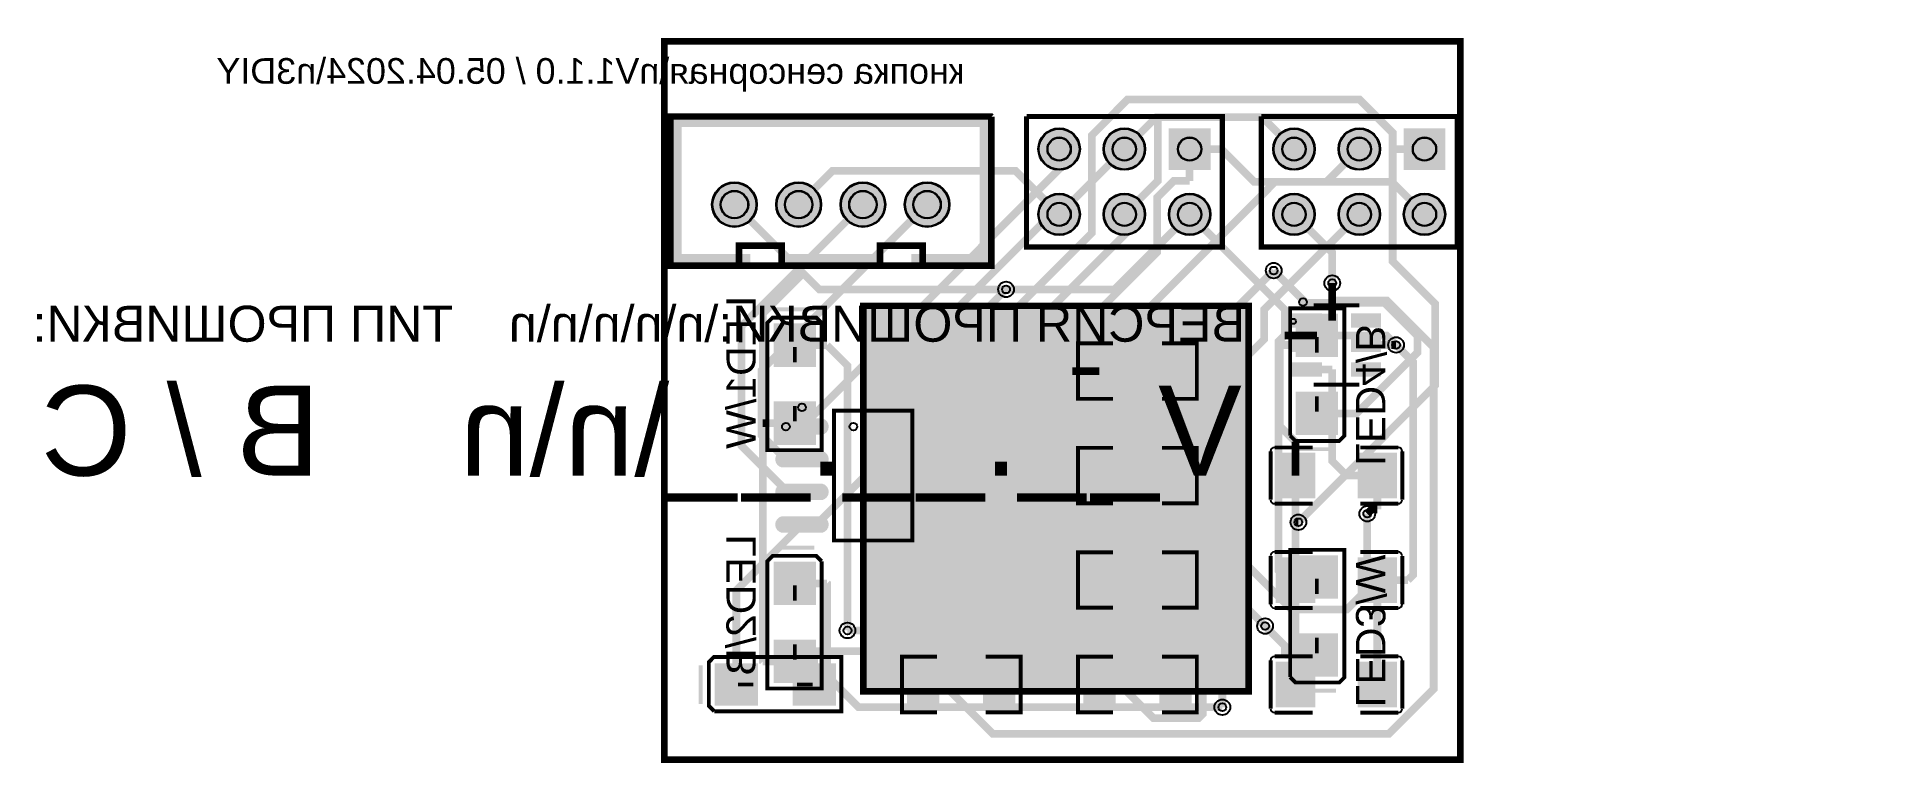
# Model space of a CAD drawing. Header units: millimetres. Extents: x -24.4 to 47.8, y -0.1 to 28.1.
import ezdxf

# ---------------------------------------------------------------- set-up
doc = ezdxf.new("R2010")
doc.units = ezdxf.units.MM
for name, color, linetype, true_color in [('BoardOutLine', 7, 'Continuous', 0xff00ff), ('BottomLayer', 7, 'Continuous', 0x0000ff), ('BottomPasteMaskLayer', 7, 'Continuous', 0x800000), ('BottomSilkLayer', 7, 'Continuous', 0x66cc33), ('BottomSolderMaskLayer', 7, 'Continuous', 0xaa00ff), ('Document', 7, 'Continuous', 0xffffff), ('Hole', 7, 'Continuous', 0x222222), ('Multi-Layer', 7, 'Continuous', 0xc0c0c0), ('TopLayer', 7, 'Continuous', 0xff0000), ('TopPasteMaskLayer', 7, 'Continuous', 0x808080), ('TopSilkLayer', 7, 'Continuous', 0xffcc00), ('TopSolderMaskLayer', 7, 'Continuous', 0x800080)]:
    doc.layers.add(name, color=color, linetype=linetype, true_color=true_color)
doc.styles.get("Standard").update_dxf_attribs({"font": 'arial.ttf'})

msp = doc.modelspace()

# ---------------------------------------------------------------- texts
at = {"layer": 'BottomSilkLayer', "text_generation_flag": 2}
for s, height, p in [('кнопка сенсорная\\nV1.1.0 / 05.04.2024\\n3DIY', 1, (11.684023368046837, 26.289052578105156)), ('ВЕРСИЯ ПРОШИВКИ:\\n\\n\\n\\n\\n    ТИП ПРОШИВКИ:', 1.4000000000000001, (22.60604521209052, 16.256032512064962)), ('V__.__.__\\n\\n    В / С', 3.5000000000000004, (22.479044958089844, 11.049022098044134))]:
    msp.add_text(s, height=height, dxfattribs=at).set_placement(p)
for s, rotation, p in [('LED1/W', 90, (3.5560071120141856, 18.03403606807217)), ('LED4/B', 270, (26.924053848107633, 11.43002286004571)), ('LED2/B', 90, (3.5560071120141856, 8.763017526035014)), ('LED3/W', 270, (26.924053848107633, 2.032004064008106))]:
    msp.add_text(s, height=1.143002286004572, rotation=rotation, dxfattribs=at).set_placement(p)

# ---------------------------------------------------------------- hatches: boundary and pattern name
at = {"layer": 'BottomLayer'}
for points in [[(7.747015494031075, 17.653035306070592), (22.747015494031075, 17.653035306070592), (22.747015494031075, 2.653035306070592), (7.747015494031075, 2.653035306070592), (7.747015494031075, 17.653035306070592)], [(4.280010160020311, 16.939928879857803), (4.280010160020311, 15.304927609855213), (5.880010160020447, 15.304927609855213), (5.880010160020447, 16.939928879857803)], [(26.200050800101508, 15.68592837185679), (26.200050800101508, 17.320929641859266), (24.6000508001016, 17.320929641859266), (24.6000508001016, 15.68592837185679)], [(4.280010160020311, 13.90513081026154), (4.280010160020311, 12.270129540259063), (5.880010160020447, 12.270129540259063), (5.880010160020447, 13.90513081026154)], [(26.200050800101508, 12.651130302260526), (26.200050800101508, 14.286131572263116), (24.6000508001016, 14.286131572263116), (24.6000508001016, 12.651130302260526)], [(4.280010160020311, 7.668910337820648), (4.280010160020311, 6.033909067818172), (5.880010160020447, 6.033909067818172), (5.880010160020447, 7.668910337820648)], [(26.200050800101508, 6.287909575819185), (26.200050800101508, 7.9229108458216615), (24.6000508001016, 7.9229108458216615), (24.6000508001016, 6.287909575819185)], [(4.280010160020311, 4.634112268224499), (4.280010160020311, 2.9991109982219086), (5.880010160020447, 2.9991109982219086), (5.880010160020447, 4.634112268224499)], [(26.200050800101508, 3.253111506222922), (26.200050800101508, 4.888112776225512), (24.6000508001016, 4.888112776225512), (24.6000508001016, 3.253111506222922)]]:
    msp.add_hatch(color=256, dxfattribs=at).paths.add_polyline_path(points)
at = {"layer": 'BottomPasteMaskLayer'}
for points in [[(5.780010160020311, 15.305029210058478), (5.409499618999234, 15.305029210058478), (5.309499618999325, 15.405029210058501), (5.309499618999325, 15.760934721869376), (5.209499618999189, 15.860934721869398), (4.950520701041569, 15.860934721869398), (4.850520701041432, 15.760934721869376), (4.850520701041432, 15.405029210058501), (4.750520701041523, 15.305029210058478), (4.38001016002022, 15.305029210058478), (4.280010160020311, 15.405029210058501), (4.280010160020311, 16.840030480060932), (4.38001016002022, 16.940030480060955), (5.780010160020311, 16.940030480060955), (5.880010160020447, 16.840030480060932), (5.880010160020447, 15.405029210058501)], [(26.100076200152444, 15.686004572009097), (25.729540259080522, 15.686004572009097), (25.629540259080613, 15.78600457200912), (25.629540259080613, 16.141910083820108), (25.529540259080477, 16.24191008382013), (25.2705867411737, 16.24191008382013), (25.170586741173565, 16.141910083820108), (25.170586741173565, 15.78600457200912), (25.07056134112281, 15.686004572009097), (24.700050800101508, 15.686004572009097), (24.6000508001016, 15.78600457200912), (24.6000508001016, 17.221005842011664), (24.700050800101508, 17.321031242062418), (26.100076200152444, 17.321031242062418), (26.200076200152353, 17.221005842011664), (26.200076200152353, 15.78600457200912)], [(4.379984759969602, 13.905054610109232), (4.750520701041523, 13.905054610109232), (4.850520701041432, 13.80505461010921), (4.850520701041432, 13.449149098298221), (4.950520701041569, 13.349149098298199), (5.209474218948571, 13.349149098298199), (5.3094742189484805, 13.449149098298221), (5.3094742189484805, 13.80505461010921), (5.409499618999234, 13.905054610109232), (5.780010160020311, 13.905054610109232), (5.880010160020447, 13.80505461010921), (5.880010160020447, 12.370053340106665), (5.780010160020311, 12.270027940055911), (4.379984759969602, 12.270027940055911), (4.279984759969466, 12.370053340106665), (4.279984759969466, 13.80505461010921)], [(24.700050800101508, 14.28602997205985), (25.07056134112281, 14.28602997205985), (25.17056134112272, 14.186029972059828), (25.17056134112272, 13.830124460248953), (25.270561341122857, 13.73012446024893), (25.529540259080477, 13.73012446024893), (25.629540259080613, 13.830124460248953), (25.629540259080613, 14.186029972059828), (25.729540259080522, 14.28602997205985), (26.1000508001016, 14.28602997205985), (26.200050800101508, 14.186029972059828), (26.200050800101508, 12.751028702057397), (26.1000508001016, 12.651028702057374), (24.700050800101508, 12.651028702057374), (24.6000508001016, 12.751028702057397), (24.6000508001016, 14.186029972059828)], [(5.780010160020311, 6.034010668021324), (5.409499618999234, 6.034010668021324), (5.309499618999325, 6.134010668021347), (5.309499618999325, 6.489916179832335), (5.209499618999189, 6.589916179832358), (4.950520701041569, 6.589916179832358), (4.850520701041432, 6.489916179832335), (4.850520701041432, 6.134010668021347), (4.750520701041523, 6.034010668021324), (4.38001016002022, 6.034010668021324), (4.280010160020311, 6.134010668021347), (4.280010160020311, 7.569011938023891), (4.38001016002022, 7.669011938023914), (5.780010160020311, 7.669011938023914), (5.880010160020447, 7.569011938023891), (5.880010160020447, 6.134010668021347)], [(26.100076200152444, 6.287985775971492), (25.729540259080522, 6.287985775971492), (25.629540259080613, 6.387985775971515), (25.629540259080613, 6.743891287782503), (25.529540259080477, 6.843891287782526), (25.2705867411737, 6.843891287782526), (25.170586741173565, 6.743891287782503), (25.170586741173565, 6.387985775971515), (25.07056134112281, 6.287985775971492), (24.700050800101508, 6.287985775971492), (24.6000508001016, 6.387985775971515), (24.6000508001016, 7.822987045974173), (24.700050800101508, 7.923012446024927), (26.100076200152444, 7.923012446024927), (26.200076200152353, 7.822987045974173), (26.200076200152353, 6.387985775971515)], [(4.379984759969602, 4.6340360680721915), (4.750520701041523, 4.6340360680721915), (4.850520701041432, 4.534036068072169), (4.850520701041432, 4.178130556261181), (4.950520701041569, 4.078130556261158), (5.209474218948571, 4.078130556261158), (5.3094742189484805, 4.178130556261181), (5.3094742189484805, 4.534036068072169), (5.409499618999234, 4.6340360680721915), (5.780010160020311, 4.6340360680721915), (5.880010160020447, 4.534036068072169), (5.880010160020447, 3.0990347980695105), (5.780010160020311, 2.9990093980187567), (4.379984759969602, 2.9990093980187567), (4.279984759969466, 3.0990347980695105), (4.279984759969466, 4.534036068072169)], [(24.700050800101508, 4.88801117602236), (25.07056134112281, 4.88801117602236), (25.17056134112272, 4.788011176022337), (25.17056134112272, 4.432105664211349), (25.270561341122857, 4.332105664211326), (25.529540259080477, 4.332105664211326), (25.629540259080613, 4.432105664211349), (25.629540259080613, 4.788011176022337), (25.729540259080522, 4.88801117602236), (26.1000508001016, 4.88801117602236), (26.200050800101508, 4.788011176022337), (26.200050800101508, 3.3530099060197927), (26.1000508001016, 3.25300990601977), (24.700050800101508, 3.25300990601977), (24.6000508001016, 3.3530099060197927), (24.6000508001016, 4.788011176022337)]]:
    msp.add_hatch(color=256, dxfattribs=at).paths.add_polyline_path(points)
at = {"layer": 'BottomSilkLayer'}
for points in [[(5.841198882397748, 17.438836677673294), (4.338785877571809, 17.438836677673294), (4.338785877571809, 17.5912369824739), (5.841198882397748, 17.5912369824739)], [(24.638862077724298, 12.152222504445035), (26.141275082550237, 12.152222504445035), (26.141275082550237, 11.999822199644427), (24.638862077724298, 11.999822199644427)], [(5.841198882397748, 8.167818135636253), (4.338785877571809, 8.167818135636253), (4.338785877571809, 8.32021844043686), (5.841198882397748, 8.32021844043686)], [(24.638862077724298, 2.754203708407431), (26.141275082550237, 2.754203708407431), (26.141275082550237, 2.601803403606823), (24.638862077724298, 2.601803403606823)]]:
    msp.add_hatch(color=256, dxfattribs=at).paths.add_polyline_path(points)
at = {"layer": 'BottomSolderMaskLayer'}
for points in [[(14.554229108458221, 23.749047498095024, 1), (16.179832359664722, 23.749047498095024, 1)], [(17.094234188468356, 23.749047498095024, 1), (18.719837439674855, 23.749047498095024, 1)], [(21.259842519685208, 22.93624587249178), (19.634239268478268, 22.93624587249178), (19.634239268478268, 24.561849123698153), (21.259842519685208, 24.561849123698153)], [(23.698247396494928, 23.749047498095024, 1), (25.323850647701427, 23.749047498095024, 1)], [(26.23825247650506, 23.749047498095024, 1), (27.86385572771156, 23.749047498095024, 1)], [(30.403860807721912, 22.93624587249178), (28.778257556514973, 22.93624587249178), (28.778257556514973, 24.561849123698153), (30.403860807721912, 24.561849123698153)], [(1.8519431038861964, 21.590043180086354, 1), (3.6019558039115966, 21.590043180086354, 1)], [(4.352070104140194, 21.590043180086354, 1), (6.102082804165593, 21.590043180086354, 1)], [(6.851943103886197, 21.590043180086354, 1), (8.601955803911597, 21.590043180086354, 1)], [(9.352070104140193, 21.590043180086354, 1), (11.102082804165594, 21.590043180086354, 1)], [(14.554229108458221, 21.209042418084778, 1), (16.179832359664722, 21.209042418084778, 1)], [(17.094234188468356, 21.209042418084778, 1), (18.719837439674855, 21.209042418084778, 1)], [(19.63423926847849, 21.209042418084778, 1), (21.259842519684987, 21.209042418084778, 1)], [(23.698247396494928, 21.209042418084778, 1), (25.323850647701427, 21.209042418084778, 1)], [(26.23825247650506, 21.209042418084778, 1), (27.86385572771156, 21.209042418084778, 1)], [(28.778257556515193, 21.209042418084778, 1), (30.403860807721692, 21.209042418084778, 1)], [(26.22490709961994, 15.659972674784058), (26.22490709961994, 17.346885338931997), (24.575194500583393, 17.346885338931997), (24.575194500583393, 15.659972674784058)], [(4.255153860501878, 16.965884576930534), (4.255153860501878, 15.278971912782481), (5.904866459538653, 15.278971912782481), (5.904866459538653, 16.965884576930534)], [(4.255153860501878, 13.931086507334271), (4.255153860501878, 12.244173843186331), (5.904866459538653, 12.244173843186331), (5.904866459538653, 13.931086507334271)], [(26.22490709961994, 12.625174605187794), (26.22490709961994, 14.312087269335848), (24.575194500583393, 14.312087269335848), (24.575194500583393, 12.625174605187794)], [(26.22490709961994, 6.2619538787464535), (26.22490709961994, 7.948866542894393), (24.575194500583393, 7.948866542894393), (24.575194500583393, 6.2619538787464535)], [(4.255153860501878, 7.69486603489338), (4.255153860501878, 6.00795337074544), (5.904866459538653, 6.00795337074544), (5.904866459538653, 7.69486603489338)], [(4.255153860501878, 4.66006796529723), (4.255153860501878, 2.973155301149177), (5.904866459538653, 2.973155301149177), (5.904866459538653, 4.66006796529723)], [(26.22490709961994, 3.22715580915019), (26.22490709961994, 4.914068473298244), (24.575194500583393, 4.914068473298244), (24.575194500583393, 3.22715580915019)]]:
    msp.add_hatch(color=256, dxfattribs=at).paths.add_polyline_path(points)
at = {"layer": 'Document'}
for points in [[(0.2270002540005862, 19.264033528067102), (0.2270002540005862, 25.014046228092525), (12.727025654051204, 25.014046228092525), (12.727025654051204, 19.264033528067102), (9.60802641605278, 19.264033528067102), (9.60802641605278, 19.66403352806708), (12.27701295402585, 19.66403352806708), (12.27701295402585, 24.614046228092434), (12.27701295402585, 24.614046228092434), (0.6770129540259404, 24.614046228092434), (0.6770129540259404, 24.614046228092434), (0.6770129540259404, 19.66403352806708), (3.3480314960629585, 19.66403352806708), (3.3480314960629585, 19.264033528067102)], [(8.477012954025895, 19.264058928117834), (4.477012954025895, 19.264058928117834), (4.477012954025895, 19.66405892811781), (8.477012954025895, 19.66405892811781), (8.477012954025895, 19.66405892811781)], [(5.155016510033192, 16.055041910083787), (5.005003810007565, 16.055041910083787), (5.005003810007565, 15.455041910083878), (5.155016510033192, 15.455041910083878)], [(24.900050800101553, 16.21102362204715), (25.900050800101553, 16.21102362204715), (25.900050800101553, 16.06103632207271), (24.900050800101553, 16.06103632207271)], [(25.32504445008908, 16.436042672085364), (25.475057150114253, 16.436042672085364), (25.475057150114253, 15.836042672085341), (25.32504445008908, 15.836042672085341)], [(5.155016510033192, 13.155016510032965), (5.005003810007565, 13.155016510032965), (5.005003810007565, 13.755016510032988), (5.155016510033192, 13.755016510032988)], [(25.32504445008908, 13.536017272034542), (25.475057150114253, 13.536017272034542), (25.475057150114253, 14.13601727203445), (25.32504445008908, 14.13601727203445)], [(5.580010160020265, 13.380035560071178), (4.580010160020265, 13.380035560071178), (4.580010160020265, 13.53002286004562), (5.580010160020265, 13.53002286004562)], [(5.155016510033192, 6.784023368046746), (5.005003810007565, 6.784023368046746), (5.005003810007565, 6.184023368046724), (5.155016510033192, 6.184023368046724)], [(24.900050800101553, 6.81300482600966), (25.900050800101553, 6.81300482600966), (25.900050800101553, 6.663017526035105), (24.900050800101553, 6.663017526035105)], [(25.32504445008908, 7.03802387604776), (25.475057150114253, 7.03802387604776), (25.475057150114253, 6.438023876047737), (25.32504445008908, 6.438023876047737)], [(5.155016510033192, 3.8839979679959242), (5.005003810007565, 3.8839979679959242), (5.005003810007565, 4.483997967995833), (5.155016510033192, 4.483997967995833)], [(25.32504445008908, 4.1379984759969375), (25.475057150114253, 4.1379984759969375), (25.475057150114253, 4.73799847599696), (25.32504445008908, 4.73799847599696)], [(5.580010160020265, 4.109017018034024), (4.580010160020265, 4.109017018034024), (4.580010160020265, 4.259004318008579), (5.580010160020265, 4.259004318008579)], [(2.867995935991871, 2.845999491998896), (2.867995935991871, 2.996012192024409), (3.467995935991894, 2.996012192024409), (3.467995935991894, 2.845999491998896)], [(5.768021336042693, 2.845999491998896), (5.768021336042693, 2.996012192024409), (5.168021336042784, 2.996012192024409), (5.168021336042784, 2.845999491998896)], [(5.543002286004594, 2.4210058420117093), (5.543002286004594, 3.4210058420115956), (5.393014986030039, 3.4210058420115956), (5.393014986030039, 2.4210058420117093)]]:
    msp.add_hatch(color=256, dxfattribs=at).paths.add_polyline_path(points)
at = {"layer": 'Multi-Layer'}
for points in [[(14.579629159258323, 23.749047498095024, 1), (16.15443230886462, 23.749047498095024, 1)], [(17.119634239268457, 23.749047498095024, 1), (18.694437388874753, 23.749047498095024, 1)], [(21.234442468884936, 22.961645923291826), (19.65963931927854, 22.961645923291826), (19.65963931927854, 24.536449072898108), (21.234442468884936, 24.536449072898108)], [(23.72364744729503, 23.749047498095024, 1), (25.298450596901326, 23.749047498095024, 1)], [(26.26365252730516, 23.749047498095024, 1), (27.838455676911458, 23.749047498095024, 1)], [(30.37846075692164, 22.961645923291826), (28.803657607315245, 22.961645923291826), (28.803657607315245, 24.536449072898108), (30.37846075692164, 24.536449072898108)], [(1.8769494538988964, 21.590043180086354, 1), (3.5769494538988966, 21.590043180086354, 1)], [(4.377076454152894, 21.590043180086354, 1), (6.077076454152893, 21.590043180086354, 1)], [(6.876949453898897, 21.590043180086354, 1), (8.576949453898896, 21.590043180086354, 1)], [(9.377076454152894, 21.590043180086354, 1), (11.077076454152893, 21.590043180086354, 1)], [(14.579629159258323, 21.209042418084778, 1), (16.15443230886462, 21.209042418084778, 1)], [(17.119634239268457, 21.209042418084778, 1), (18.694437388874753, 21.209042418084778, 1)], [(19.65963931927859, 21.209042418084778, 1), (21.234442468884886, 21.209042418084778, 1)], [(23.72364744729503, 21.209042418084778, 1), (25.298450596901326, 21.209042418084778, 1)], [(26.26365252730516, 21.209042418084778, 1), (27.838455676911458, 21.209042418084778, 1)], [(28.803657607315294, 21.209042418084778, 1), (30.37846075692159, 21.209042418084778, 1)]]:
    msp.add_hatch(color=256, dxfattribs=at).paths.add_polyline_path(points)
at = {"layer": 'TopLayer'}
for points in [[(25.548945897891826, 17.344983489967035), (25.548945897891826, 16.813004826009546), (24.476962153924205, 16.813004826009546), (24.476962153924205, 17.344983489967035)], [(27.847142494285208, 17.344983489967035), (27.847142494285208, 16.813004826009546), (26.775158750317587, 16.813004826009546), (26.775158750317587, 17.344983489967035)], [(17.540030480060977, 15.963525527051047), (17.540030480060977, 14.262534925069872), (16.332512065024275, 14.262534925069872), (16.332512065024275, 15.963525527051047)], [(19.290043180086286, 15.963525527051047), (19.290043180086286, 14.262534925069872), (20.497561595123216, 14.262534925069872), (20.497561595123216, 15.963525527051047)], [(25.548945897891826, 16.395021590043143), (25.548945897891826, 15.863042926085882), (24.476962153924205, 15.863042926085882), (24.476962153924205, 16.395021590043143)], [(27.847142494285208, 16.395021590043143), (27.847142494285208, 15.863042926085882), (26.775158750317587, 15.863042926085882), (26.775158750317587, 16.395021590043143)], [(25.548945897891826, 15.445059690119365), (25.548945897891826, 14.91308102616199), (24.476962153924205, 14.91308102616199), (24.476962153924205, 15.445059690119365)], [(27.847142494285208, 15.445059690119365), (27.847142494285208, 14.91308102616199), (26.775158750317587, 14.91308102616199), (26.775158750317587, 15.445059690119365)], [(6.084099568199235, 13.248031496062966, -0.7853981633974483), (6.084099568199235, 12.660020320040614), (4.627101854203602, 12.660020320040614, -0.7853981633974483), (4.627101854203602, 13.248031496062966)], [(11.628930657861247, 13.248031496062966, -0.7853981633974483), (11.628930657861247, 12.660020320040614), (10.17193294386584, 12.660020320040614, -0.7853981633974483), (10.17193294386584, 13.248031496062966)], [(6.084099568199235, 11.9780289560579, -0.7853981633974483), (6.084099568199235, 11.390017780035548), (4.627101854203602, 11.390017780035548, -0.7853981633974483), (4.627101854203602, 11.9780289560579)], [(11.628930657861247, 11.9780289560579, -0.7853981633974483), (11.628930657861247, 11.390017780035548), (10.17193294386584, 11.390017780035548, -0.7853981633974483), (10.17193294386584, 11.9780289560579)], [(17.540030480060977, 11.899517399034721), (17.540030480060977, 10.19852679705366), (16.332512065024275, 10.19852679705366), (16.332512065024275, 11.899517399034721)], [(19.290043180086286, 11.899517399034721), (19.290043180086286, 10.19852679705366), (20.497561595123216, 10.19852679705366), (20.497561595123216, 11.899517399034721)], [(25.31203962407926, 10.185013970027853), (25.31203962407926, 11.913030226060414), (23.827051054102185, 11.913030226060414), (23.827051054102185, 10.185013970027853)], [(27.012065024129924, 10.185013970027853), (27.012065024129924, 11.913030226060414), (28.49705359410723, 11.913030226060414), (28.49705359410723, 10.185013970027853)], [(6.084099568199235, 10.708026416052833, -0.7853981633974483), (6.084099568199235, 10.120015240030481), (4.627101854203602, 10.120015240030481, -0.7853981633974483), (4.627101854203602, 10.708026416052833)], [(11.628930657861247, 10.708026416052833, -0.7853981633974483), (11.628930657861247, 10.120015240030481), (10.17193294386584, 10.120015240030481, -0.7853981633974483), (10.17193294386584, 10.708026416052833)], [(6.084099568199235, 9.438023876047767, -0.7853981633974483), (6.084099568199235, 8.850012700025415), (4.627101854203602, 8.850012700025415, -0.7853981633974483), (4.627101854203602, 9.438023876047767)], [(11.628930657861247, 9.438023876047767, -0.7853981633974483), (11.628930657861247, 8.850012700025415), (10.17193294386584, 8.850012700025415, -0.7853981633974483), (10.17193294386584, 9.438023876047767)], [(17.540030480060977, 7.835509271018509), (17.540030480060977, 6.134518669037334), (16.332512065024275, 6.134518669037334), (16.332512065024275, 7.835509271018509)], [(19.290043180086286, 7.835509271018509), (19.290043180086286, 6.134518669037334), (20.497561595123216, 6.134518669037334), (20.497561595123216, 7.835509271018509)], [(25.31203962407926, 6.121005842011641), (25.31203962407926, 7.849022098044202), (23.827051054102185, 7.849022098044202), (23.827051054102185, 6.121005842011641)], [(27.012065024129924, 6.121005842011641), (27.012065024129924, 7.849022098044202), (28.49705359410723, 7.849022098044202), (28.49705359410723, 6.121005842011641)], [(1.9831089662179693, 3.721005842011664), (3.6181102362204456, 3.721005842011664), (3.6181102362204456, 2.121005842011641), (1.9831089662179693, 2.121005842011641)], [(5.017907035814233, 3.721005842011664), (6.652908305816709, 3.721005842011664), (6.652908305816709, 2.121005842011641), (5.017907035814233, 2.121005842011641)], [(10.682016764033506, 3.771501143002183), (10.682016764033506, 2.0705105410211218), (9.474498348996804, 2.0705105410211218), (9.474498348996804, 3.771501143002183)], [(12.432029464059042, 3.771501143002183), (12.432029464059042, 2.0705105410211218), (13.639547879095744, 2.0705105410211218), (13.639547879095744, 3.771501143002183)], [(17.540030480060977, 3.771501143002183), (17.540030480060977, 2.0705105410211218), (16.332512065024275, 2.0705105410211218), (16.332512065024275, 3.771501143002183)], [(19.290043180086286, 3.771501143002183), (19.290043180086286, 2.0705105410211218), (20.497561595123216, 2.0705105410211218), (20.497561595123216, 3.771501143002183)], [(25.31203962407926, 2.0569977139953153), (25.31203962407926, 3.7850139700279897), (23.827051054102185, 3.7850139700279897), (23.827051054102185, 2.0569977139953153)], [(27.012065024129924, 2.0569977139953153), (27.012065024129924, 3.7850139700279897), (28.49705359410723, 3.7850139700279897), (28.49705359410723, 2.0569977139953153)]]:
    msp.add_hatch(color=256, dxfattribs=at).paths.add_polyline_path(points)
at = {"layer": 'TopPasteMaskLayer'}
for points in [[(25.548945897891826, 17.344983489967035), (25.548945897891826, 16.813004826009546), (24.476962153924205, 16.813004826009546), (24.476962153924205, 17.344983489967035)], [(27.847142494285208, 17.344983489967035), (27.847142494285208, 16.813004826009546), (26.775158750317587, 16.813004826009546), (26.775158750317587, 17.344983489967035)], [(17.540030480060977, 15.863525527051024), (17.540030480060977, 15.502209804419635), (17.44003048006107, 15.402209804419613), (17.229464058927988, 15.402209804419613), (17.12946405892808, 15.30220980441959), (17.12946405892808, 14.923850647701329), (17.229464058927988, 14.823850647701306), (17.44003048006107, 14.823850647701306), (17.540030480060977, 14.723850647701283), (17.540030480060977, 14.362534925069895), (17.44003048006107, 14.262534925069872), (16.432512065024184, 14.262534925069872), (16.332512065024275, 14.362534925069895), (16.332512065024275, 15.863525527051024), (16.432512065024184, 15.963525527051047), (17.44003048006107, 15.963525527051047)], [(19.290043180086286, 15.863525527051024), (19.290043180086286, 15.502209804419635), (19.390043180086423, 15.402209804419613), (19.60060960121905, 15.402209804419613), (19.700609601219185, 15.30220980441959), (19.700609601219185, 14.923850647701329), (19.60060960121905, 14.823850647701306), (19.390043180086423, 14.823850647701306), (19.290043180086286, 14.723850647701283), (19.290043180086286, 14.362534925069895), (19.390043180086423, 14.262534925069872), (20.39756159512308, 14.262534925069872), (20.497561595123216, 14.362534925069895), (20.497561595123216, 15.863525527051024), (20.39756159512308, 15.963525527051047), (19.390043180086423, 15.963525527051047)], [(25.548945897891826, 16.395021590043143), (25.548945897891826, 15.863042926085882), (24.476962153924205, 15.863042926085882), (24.476962153924205, 16.395021590043143)], [(27.847142494285208, 16.395021590043143), (27.847142494285208, 15.863042926085882), (26.775158750317587, 15.863042926085882), (26.775158750317587, 16.395021590043143)], [(25.548945897891826, 15.445059690119365), (25.548945897891826, 14.91308102616199), (24.476962153924205, 14.91308102616199), (24.476962153924205, 15.445059690119365)], [(27.847142494285208, 15.445059690119365), (27.847142494285208, 14.91308102616199), (26.775158750317587, 14.91308102616199), (26.775158750317587, 15.445059690119365)], [(6.084099568199235, 13.248031496062966, -0.7853981633974483), (6.084099568199235, 12.660020320040614), (4.627101854203602, 12.660020320040614, -0.7853981633974483), (4.627101854203602, 13.248031496062966)], [(11.628930657861247, 13.248031496062966, -0.7853981633974483), (11.628930657861247, 12.660020320040614), (10.17193294386584, 12.660020320040614, -0.7853981633974483), (10.17193294386584, 13.248031496062966)], [(6.084099568199235, 11.9780289560579, -0.7853981633974483), (6.084099568199235, 11.390017780035548), (4.627101854203602, 11.390017780035548, -0.7853981633974483), (4.627101854203602, 11.9780289560579)], [(11.628930657861247, 11.9780289560579, -0.7853981633974483), (11.628930657861247, 11.390017780035548), (10.17193294386584, 11.390017780035548, -0.7853981633974483), (10.17193294386584, 11.9780289560579)], [(17.540030480060977, 11.799517399034698), (17.540030480060977, 11.43820167640331), (17.44003048006107, 11.338201676403287), (17.229464058927988, 11.338201676403287), (17.12946405892808, 11.238201676403264), (17.12946405892808, 10.859842519685003), (17.229464058927988, 10.75984251968498), (17.44003048006107, 10.75984251968498), (17.540030480060977, 10.659842519684958), (17.540030480060977, 10.298526797053682), (17.44003048006107, 10.19852679705366), (16.432512065024184, 10.19852679705366), (16.332512065024275, 10.298526797053682), (16.332512065024275, 11.799517399034698), (16.432512065024184, 11.899517399034721), (17.44003048006107, 11.899517399034721)], [(19.290043180086286, 11.799517399034698), (19.290043180086286, 11.43820167640331), (19.390043180086423, 11.338201676403287), (19.60060960121905, 11.338201676403287), (19.700609601219185, 11.238201676403264), (19.700609601219185, 10.859842519685003), (19.60060960121905, 10.75984251968498), (19.390043180086423, 10.75984251968498), (19.290043180086286, 10.659842519684958), (19.290043180086286, 10.298526797053682), (19.390043180086423, 10.19852679705366), (20.39756159512308, 10.19852679705366), (20.497561595123216, 10.298526797053682), (20.497561595123216, 11.799517399034698), (20.39756159512308, 11.899517399034721), (19.390043180086423, 11.899517399034721)], [(25.31203962407926, 10.285013970027876), (25.31203962407926, 10.655270510540959), (25.212039624079125, 10.755270510540981), (24.907137414274985, 10.755270510540981), (24.807137414274848, 10.855270510541004), (24.807137414274848, 11.242773685547377), (24.907137414274985, 11.3427736855474), (25.212039624079125, 11.3427736855474), (25.31203962407926, 11.442773685547422), (25.31203962407926, 11.813030226060505), (25.212039624079125, 11.913030226060414), (23.927051054102094, 11.913030226060414), (23.827051054102185, 11.813030226060505), (23.827051054102185, 10.285013970027876), (23.927051054102094, 10.185013970027853), (25.212039624079125, 10.185013970027853)], [(27.012065024129924, 10.285013970027876), (27.012065024129924, 10.655270510540959), (27.11206502413006, 10.755270510540981), (27.41696723393443, 10.755270510540981), (27.516967233934565, 10.855270510541004), (27.516967233934565, 11.242773685547377), (27.41696723393443, 11.3427736855474), (27.11206502413006, 11.3427736855474), (27.012065024129924, 11.442773685547422), (27.012065024129924, 11.813030226060505), (27.11206502413006, 11.913030226060414), (28.39705359410732, 11.913030226060414), (28.49705359410723, 11.813030226060505), (28.49705359410723, 10.285013970027876), (28.39705359410732, 10.185013970027853), (27.11206502413006, 10.185013970027853)], [(6.084099568199235, 10.708026416052833, -0.7853981633974483), (6.084099568199235, 10.120015240030481), (4.627101854203602, 10.120015240030481, -0.7853981633974483), (4.627101854203602, 10.708026416052833)], [(11.628930657861247, 10.708026416052833, -0.7853981633974483), (11.628930657861247, 10.120015240030481), (10.17193294386584, 10.120015240030481, -0.7853981633974483), (10.17193294386584, 10.708026416052833)], [(6.084099568199235, 9.438023876047767, -0.7853981633974483), (6.084099568199235, 8.850012700025415), (4.627101854203602, 8.850012700025415, -0.7853981633974483), (4.627101854203602, 9.438023876047767)], [(11.628930657861247, 9.438023876047767, -0.7853981633974483), (11.628930657861247, 8.850012700025415), (10.17193294386584, 8.850012700025415, -0.7853981633974483), (10.17193294386584, 9.438023876047767)], [(17.540030480060977, 7.735509271018486), (17.540030480060977, 7.3741935483870975), (17.44003048006107, 7.274193548387075), (17.229464058927988, 7.274193548387075), (17.12946405892808, 7.174193548387052), (17.12946405892808, 6.795834391668791), (17.229464058927988, 6.695834391668768), (17.44003048006107, 6.695834391668768), (17.540030480060977, 6.595834391668745), (17.540030480060977, 6.234518669037357), (17.44003048006107, 6.134518669037334), (16.432512065024184, 6.134518669037334), (16.332512065024275, 6.234518669037357), (16.332512065024275, 7.735509271018486), (16.432512065024184, 7.835509271018509), (17.44003048006107, 7.835509271018509)], [(19.290043180086286, 7.735509271018486), (19.290043180086286, 7.3741935483870975), (19.390043180086423, 7.274193548387075), (19.60060960121905, 7.274193548387075), (19.700609601219185, 7.174193548387052), (19.700609601219185, 6.795834391668791), (19.60060960121905, 6.695834391668768), (19.390043180086423, 6.695834391668768), (19.290043180086286, 6.595834391668745), (19.290043180086286, 6.234518669037357), (19.390043180086423, 6.134518669037334), (20.39756159512308, 6.134518669037334), (20.497561595123216, 6.234518669037357), (20.497561595123216, 7.735509271018486), (20.39756159512308, 7.835509271018509), (19.390043180086423, 7.835509271018509)], [(25.31203962407926, 6.221005842011664), (25.31203962407926, 6.5912623825247465), (25.212039624079125, 6.691262382524769), (24.907137414274985, 6.691262382524769), (24.807137414274848, 6.791262382524792), (24.807137414274848, 7.178765557531051), (24.907137414274985, 7.278765557531074), (25.212039624079125, 7.278765557531074), (25.31203962407926, 7.378765557531096), (25.31203962407926, 7.749022098044179), (25.212039624079125, 7.849022098044202), (23.927051054102094, 7.849022098044202), (23.827051054102185, 7.749022098044179), (23.827051054102185, 6.221005842011664), (23.927051054102094, 6.121005842011641), (25.212039624079125, 6.121005842011641)], [(27.012065024129924, 6.221005842011664), (27.012065024129924, 6.5912623825247465), (27.11206502413006, 6.691262382524769), (27.41696723393443, 6.691262382524769), (27.516967233934565, 6.791262382524792), (27.516967233934565, 7.178765557531051), (27.41696723393443, 7.278765557531074), (27.11206502413006, 7.278765557531074), (27.012065024129924, 7.378765557531096), (27.012065024129924, 7.749022098044179), (27.11206502413006, 7.849022098044202), (28.39705359410732, 7.849022098044202), (28.49705359410723, 7.749022098044179), (28.49705359410723, 6.221005842011664), (28.39705359410732, 6.121005842011641), (27.11206502413006, 6.121005842011641)], [(3.6180086360172936, 2.221005842011664), (3.6180086360172936, 2.59151638303274), (3.518008636017157, 2.691516383032763), (3.162103124206169, 2.691516383032763), (3.06210312420626, 2.7915163830327856), (3.06210312420626, 3.0504953009905194), (3.162103124206169, 3.150495300990542), (3.518008636017157, 3.150495300990542), (3.6180086360172936, 3.250495300990565), (3.6180086360172936, 3.621005842011641), (3.518008636017157, 3.721005842011664), (2.0830073660147264, 3.721005842011664), (1.9830073660147036, 3.621005842011641), (1.9830073660147036, 2.221005842011664), (2.0830073660147264, 2.121005842011641), (3.518008636017157, 2.121005842011641)], [(5.01798323596654, 3.6210312420623723), (5.01798323596654, 3.250495300990565), (5.117983235966449, 3.150495300990542), (5.473888747777437, 3.150495300990542), (5.573888747777573, 3.0504953009905194), (5.573888747777573, 2.7915417830835167), (5.473888747777437, 2.691541783083494), (5.117983235966449, 2.691541783083494), (5.01798323596654, 2.59151638303274), (5.01798323596654, 2.221005842011664), (5.117983235966449, 2.121005842011641), (6.552984505969107, 2.121005842011641), (6.653009906019861, 2.221005842011664), (6.653009906019861, 3.6210312420623723), (6.552984505969107, 3.721031242062395), (5.117983235966449, 3.721031242062395)], [(10.682016764033506, 3.6715011430021605), (10.682016764033506, 3.3101854203708854), (10.582016764033597, 3.2101854203708626), (10.371450342900744, 3.2101854203708626), (10.271450342900835, 3.11018542037084), (10.271450342900835, 2.7318262636525787), (10.371450342900744, 2.631826263652556), (10.582016764033597, 2.631826263652556), (10.682016764033506, 2.5318262636525333), (10.682016764033506, 2.1705105410211445), (10.582016764033597, 2.0705105410211218), (9.574498348996713, 2.0705105410211218), (9.474498348996804, 2.1705105410211445), (9.474498348996804, 3.6715011430021605), (9.574498348996713, 3.771501143002183), (10.582016764033597, 3.771501143002183)], [(12.432029464059042, 3.6715011430021605), (12.432029464059042, 3.3101854203708854), (12.532029464058951, 3.2101854203708626), (12.742595885191804, 3.2101854203708626), (12.842595885191713, 3.11018542037084), (12.842595885191713, 2.7318262636525787), (12.742595885191804, 2.631826263652556), (12.532029464058951, 2.631826263652556), (12.432029464059042, 2.5318262636525333), (12.432029464059042, 2.1705105410211445), (12.532029464058951, 2.0705105410211218), (13.539547879095835, 2.0705105410211218), (13.639547879095744, 2.1705105410211445), (13.639547879095744, 3.6715011430021605), (13.539547879095835, 3.771501143002183), (12.532029464058951, 3.771501143002183)], [(17.540030480060977, 3.6715011430021605), (17.540030480060977, 3.3101854203708854), (17.44003048006107, 3.2101854203708626), (17.229464058927988, 3.2101854203708626), (17.12946405892808, 3.11018542037084), (17.12946405892808, 2.7318262636525787), (17.229464058927988, 2.631826263652556), (17.44003048006107, 2.631826263652556), (17.540030480060977, 2.5318262636525333), (17.540030480060977, 2.1705105410211445), (17.44003048006107, 2.0705105410211218), (16.432512065024184, 2.0705105410211218), (16.332512065024275, 2.1705105410211445), (16.332512065024275, 3.6715011430021605), (16.432512065024184, 3.771501143002183), (17.44003048006107, 3.771501143002183)], [(19.290043180086286, 3.6715011430021605), (19.290043180086286, 3.3101854203708854), (19.390043180086423, 3.2101854203708626), (19.60060960121905, 3.2101854203708626), (19.700609601219185, 3.11018542037084), (19.700609601219185, 2.7318262636525787), (19.60060960121905, 2.631826263652556), (19.390043180086423, 2.631826263652556), (19.290043180086286, 2.5318262636525333), (19.290043180086286, 2.1705105410211445), (19.390043180086423, 2.0705105410211218), (20.39756159512308, 2.0705105410211218), (20.497561595123216, 2.1705105410211445), (20.497561595123216, 3.6715011430021605), (20.39756159512308, 3.771501143002183), (19.390043180086423, 3.771501143002183)], [(25.31203962407926, 2.156997713995338), (25.31203962407926, 2.5272542545084207), (25.212039624079125, 2.6272542545084434), (24.907137414274985, 2.6272542545084434), (24.807137414274848, 2.727254254508466), (24.807137414274848, 3.114757429514839), (24.907137414274985, 3.2147574295148615), (25.212039624079125, 3.2147574295148615), (25.31203962407926, 3.3147574295148843), (25.31203962407926, 3.685013970027967), (25.212039624079125, 3.7850139700279897), (23.927051054102094, 3.7850139700279897), (23.827051054102185, 3.685013970027967), (23.827051054102185, 2.156997713995338), (23.927051054102094, 2.0569977139953153), (25.212039624079125, 2.0569977139953153)], [(27.012065024129924, 2.156997713995338), (27.012065024129924, 2.5272542545084207), (27.11206502413006, 2.6272542545084434), (27.41696723393443, 2.6272542545084434), (27.516967233934565, 2.727254254508466), (27.516967233934565, 3.114757429514839), (27.41696723393443, 3.2147574295148615), (27.11206502413006, 3.2147574295148615), (27.012065024129924, 3.3147574295148843), (27.012065024129924, 3.685013970027967), (27.11206502413006, 3.7850139700279897), (28.39705359410732, 3.7850139700279897), (28.49705359410723, 3.685013970027967), (28.49705359410723, 2.156997713995338), (28.39705359410732, 2.0569977139953153), (27.11206502413006, 2.0569977139953153)]]:
    msp.add_hatch(color=256, dxfattribs=at).paths.add_polyline_path(points)
at = {"layer": 'TopSilkLayer'}
msp.add_hatch(color=256, dxfattribs=at).paths.add_polyline_path([(1.4842011684023646, 2.1598171196342264), (1.4842011684023646, 3.6622301244602795), (1.3318008636017566, 3.6622301244602795), (1.3318008636017566, 2.1598171196342264)])
at = {"layer": 'TopSolderMaskLayer'}
for points in [[(14.554229108458221, 23.749047498095024, 1), (16.179832359664722, 23.749047498095024, 1)], [(17.094234188468356, 23.749047498095024, 1), (18.719837439674855, 23.749047498095024, 1)], [(21.259842519685208, 22.93624587249178), (19.634239268478268, 22.93624587249178), (19.634239268478268, 24.561849123698153), (21.259842519685208, 24.561849123698153)], [(23.698247396494928, 23.749047498095024, 1), (25.323850647701427, 23.749047498095024, 1)], [(26.23825247650506, 23.749047498095024, 1), (27.86385572771156, 23.749047498095024, 1)], [(30.403860807721912, 22.93624587249178), (28.778257556514973, 22.93624587249178), (28.778257556514973, 24.561849123698153), (30.403860807721912, 24.561849123698153)], [(1.8519431038861964, 21.590043180086354, 1), (3.6019558039115966, 21.590043180086354, 1)], [(4.352070104140194, 21.590043180086354, 1), (6.102082804165593, 21.590043180086354, 1)], [(6.851943103886197, 21.590043180086354, 1), (8.601955803911597, 21.590043180086354, 1)], [(9.352070104140193, 21.590043180086354, 1), (11.102082804165594, 21.590043180086354, 1)], [(14.554229108458221, 21.209042418084778, 1), (16.179832359664722, 21.209042418084778, 1)], [(17.094234188468356, 21.209042418084778, 1), (18.719837439674855, 21.209042418084778, 1)], [(19.63423926847849, 21.209042418084778, 1), (21.259842519684987, 21.209042418084778, 1)], [(23.698247396494928, 21.209042418084778, 1), (25.323850647701427, 21.209042418084778, 1)], [(26.23825247650506, 21.209042418084778, 1), (27.86385572771156, 21.209042418084778, 1)], [(28.778257556515193, 21.209042418084778, 1), (30.403860807721692, 21.209042418084778, 1)], [(25.600126788031048, 17.35758812600443), (25.600126788031048, 16.800400189972265), (24.425781263784984, 16.800400189972265), (24.425781263784984, 17.35758812600443)], [(27.89832338442443, 17.35758812600443), (27.89832338442443, 16.800400189972265), (26.723977860178366, 16.800400189972265), (26.723977860178366, 17.35758812600443)], [(17.565431599437034, 15.988925198570428), (17.565431599437034, 14.237135253550491), (16.307113082800015, 14.237135253550491), (16.307113082800015, 15.988925198570428)], [(19.26464206071023, 15.988925198570428), (19.26464206071023, 14.237135253550491), (20.522960577347476, 14.237135253550491), (20.522960577347476, 15.988925198570428)], [(25.600126788031048, 16.407626226080538), (25.600126788031048, 15.850438290048487), (24.425781263784984, 15.850438290048487), (24.425781263784984, 16.407626226080538)], [(27.89832338442443, 16.407626226080538), (27.89832338442443, 15.850438290048487), (26.723977860178366, 15.850438290048487), (26.723977860178366, 16.407626226080538)], [(25.600126788031048, 15.45766432615676), (25.600126788031048, 14.900476390124595), (24.425781263784984, 14.900476390124595), (24.425781263784984, 15.45766432615676)], [(27.89832338442443, 15.45766432615676), (27.89832338442443, 14.900476390124595), (26.723977860178366, 14.900476390124595), (26.723977860178366, 15.45766432615676)], [(6.147036834462597, 13.273431546863067, -0.7853981633974483), (6.147036834462597, 12.634620269240513), (4.564164587940468, 12.634620269240513, -0.7853981633974483), (4.564164587940468, 13.273431546863067)], [(11.691867924124608, 13.273431546863067, -0.7853981633974483), (11.691867924124608, 12.634620269240513), (10.10899567760248, 12.634620269240513, -0.7853981633974483), (10.10899567760248, 13.273431546863067)], [(6.147036834462597, 12.003429006858001, -0.7853981633974483), (6.147036834462597, 11.364617729235446), (4.564164587940468, 11.364617729235446, -0.7853981633974483), (4.564164587940468, 12.003429006858001)], [(11.691867924124608, 12.003429006858001, -0.7853981633974483), (11.691867924124608, 11.364617729235446), (10.10899567760248, 11.364617729235446, -0.7853981633974483), (10.10899567760248, 12.003429006858001)], [(17.565431599437034, 11.924917070554216), (17.565431599437034, 10.173127125534165), (16.307113082800015, 10.173127125534165), (16.307113082800015, 11.924917070554216)], [(19.26464206071023, 11.924917070554216), (19.26464206071023, 10.173127125534165), (20.522960577347476, 10.173127125534165), (20.522960577347476, 11.924917070554216)], [(25.337441847123728, 10.159613545867842), (25.337441847123728, 11.938430650220539), (23.80165404444392, 11.938430650220539), (23.80165404444392, 10.159613545867842)], [(26.986662801085686, 10.159613545867842), (26.986662801085686, 11.938430650220539), (28.522450603765492, 11.938430650220539), (28.522450603765492, 10.159613545867842)], [(6.147036834462597, 10.733426466852935, -0.7853981633974483), (6.147036834462597, 10.09461518923038), (4.564164587940468, 10.09461518923038, -0.7853981633974483), (4.564164587940468, 10.733426466852935)], [(11.691867924124608, 10.733426466852935, -0.7853981633974483), (11.691867924124608, 10.09461518923038), (10.10899567760248, 10.09461518923038, -0.7853981633974483), (10.10899567760248, 10.733426466852935)], [(6.147036834462597, 9.463423926847868, -0.7853981633974483), (6.147036834462597, 8.824612649225314), (4.564164587940468, 8.824612649225314, -0.7853981633974483), (4.564164587940468, 9.463423926847868)], [(11.691867924124608, 9.463423926847868, -0.7853981633974483), (11.691867924124608, 8.824612649225314), (10.10899567760248, 8.824612649225314, -0.7853981633974483), (10.10899567760248, 9.463423926847868)], [(17.565431599437034, 7.86090894253789), (17.565431599437034, 6.109118997517953), (16.307113082800015, 6.109118997517953), (16.307113082800015, 7.86090894253789)], [(19.26464206071023, 7.86090894253789), (19.26464206071023, 6.109118997517953), (20.522960577347476, 6.109118997517953), (20.522960577347476, 7.86090894253789)], [(25.337441847123728, 6.09560541785163), (25.337441847123728, 7.874422522204213), (23.80165404444392, 7.874422522204213), (23.80165404444392, 6.09560541785163)], [(26.986662801085686, 6.09560541785163), (26.986662801085686, 7.874422522204213), (28.522450603765492, 7.874422522204213), (28.522450603765492, 6.09560541785163)], [(1.9577089154178111, 3.746405892811822), (3.64351028702049, 3.746405892811822), (3.64351028702049, 2.095605791211483), (1.9577089154178111, 2.095605791211483)], [(4.992506985013961, 3.746405892811822), (6.678308356616753, 3.746405892811822), (6.678308356616753, 2.095605791211483), (4.992506985013961, 2.095605791211483)], [(10.707417883409562, 3.7969008145216776), (10.707417883409562, 2.0451108695016273), (9.44909936677277, 2.0451108695016273), (9.44909936677277, 3.7969008145216776)], [(12.406628344682758, 3.7969008145216776), (12.406628344682758, 2.0451108695016273), (13.664946861319777, 2.0451108695016273), (13.664946861319777, 3.7969008145216776)], [(17.565431599437034, 3.7969008145216776), (17.565431599437034, 2.0451108695016273), (16.307113082800015, 2.0451108695016273), (16.307113082800015, 3.7969008145216776)], [(19.26464206071023, 3.7969008145216776), (19.26464206071023, 2.0451108695016273), (20.522960577347476, 2.0451108695016273), (20.522960577347476, 3.7969008145216776)], [(25.337441847123728, 2.031597289835304), (25.337441847123728, 3.810414394188001), (23.80165404444392, 3.810414394188001), (23.80165404444392, 2.031597289835304)], [(26.986662801085686, 2.031597289835304), (26.986662801085686, 3.810414394188001), (28.522450603765492, 3.810414394188001), (28.522450603765492, 2.031597289835304)]]:
    msp.add_hatch(color=256, dxfattribs=at).paths.add_polyline_path(points)

# ---------------------------------------------------------------- linework, layer by layer
at = {"layer": 'BoardOutLine', "const_width": 0.25400050800101603}
msp.add_lwpolyline([(0, 0), (30.988061976124072, 0), (30.988061976124072, 27.9400558801118), (0, 27.9400558801118), (0, 0)], close=True, dxfattribs=at)
at = {"layer": 'BottomLayer', "const_width": 0.30000000000000004}
for points in [[(24.679451358902725, 9.23266446532898), (30.008128016256023, 14.561341122682165), (30.008128016256023, 17.727711455422877), (28.3517907035814, 19.3840487680975), (28.3517907035814, 24.39014478028946), (27.05867411734812, 25.68326136652263), (18.036830073660212, 25.68326136652263), (16.637033274066653, 24.28346456692907), (16.637033274066653, 22.479044958089844), (15.367030734061473, 21.209042418084778)], [(24.511049022098177, 23.749047498095024), (23.271780543561135, 24.988315976631952), (19.295402590805224, 24.988315976631952), (19.207772415544923, 24.90068580137165), (19.207772415544923, 22.509779019558096), (17.907035814071605, 21.209042418084778)], [(20.447040894081738, 23.749047498095024), (21.68503937007881, 23.749047498095024)], [(27.05105410210831, 23.749047498095024), (25.78105156210313, 22.479044958089844), (22.955041910083764, 22.479044958089844), (21.68503937007881, 23.749047498095024)], [(5.227076454152893, 21.590043180086354), (6.538481076962171, 22.901447802895632), (13.674625349250618, 22.901447802895632), (15.367030734061473, 21.209042418084778)], [(5.397256794513623, 18.91998983997962), (2.7269494538988965, 21.590043180086354)], [(20.447040894081738, 21.209042418084778), (17.529591059182167, 18.291592583185206), (13.30073660147309, 18.291592583185206)], [(24.14935229870457, 16.503429006858028), (24.14935229870457, 17.50673101346206), (20.447040894081738, 21.209042418084778)], [(24.511049022098177, 21.209042418084778), (25.999491998984013, 19.72059944119883), (25.999491998984013, 18.534671069342153)], [(3.8293116586232827, 13.087630175260301), (3.8280416560833146, 13.08890017780027), (3.8280416560833146, 17.350774701549426), (5.397256794513623, 18.91998983997962)], [(13.30073660147309, 18.291592583185206), (6.025400050800272, 18.291592583185206), (5.397256794513623, 18.91998983997962)], [(25.400050800101553, 13.468630937261764), (26.94742189484373, 13.468630937261764), (29.322072644145237, 15.843281686563387), (29.322072644145237, 16.47421894843785), (28.023368046736323, 17.772923545847107), (24.96977393954785, 17.772923545847107), (23.719583439166854, 19.023114046227988)], [(24.14935229870457, 7.105410210820423), (23.911607823215718, 7.343154686309276), (23.911607823215718, 16.26568453136906), (24.14935229870457, 16.503429006858028)], [(24.774701549403062, 16.503429006858028), (24.14935229870457, 16.503429006858028)], [(24.774701549403062, 16.503429006858028), (25.400050800101553, 16.503429006858028)], [(25.400050800101553, 16.503429006858028), (28.110490220980637, 16.503429006858028), (28.484886969774152, 16.129032258064512)], [(5.080010160020265, 16.122428244856565), (6.330708661417248, 16.122428244856565)], [(6.330708661417248, 16.122428244856565), (7.127508255016664, 15.325628651257261), (7.127508255016664, 5.022606045212001)], [(3.8293116586232827, 3.8166116332232605), (3.8280416560833146, 3.8178816357632286), (3.8280416560833146, 13.086360172720333), (3.8293116586232827, 13.087630175260301)], [(3.979171958344068, 13.087630175260301), (3.8293116586232827, 13.087630175260301)], [(5.080010160020265, 13.087630175260301), (3.979171958344068, 13.087630175260301)], [(15.247142494284844, 10.153162306324589), (22.225044450088944, 10.152400304800494)], [(21.33604267208534, 10.160020320040644), (22.352044704089394, 10.160020320040644), (22.352044704089394, 7.896875793751633), (24.41198882397748, 5.836931673863319), (26.563373126746228, 5.836931673863319), (27.360934721869626, 6.634493268986489), (27.360934721869626, 9.56565913131817)], [(25.400050800101553, 7.105410210820423), (24.14935229870457, 7.105410210820423)], [(5.080010160020265, 6.85140970281941), (6.330708661417248, 6.85140970281941)], [(6.330708661417248, 6.85140970281941), (6.331978663957443, 6.850139700279442), (6.331978663957443, 3.2628905257810175), (7.558039116078135, 2.0368300736600986), (21.72009144018284, 2.0368300736600986)], [(24.14935229870457, 4.070612141224274), (24.14935229870457, 4.4312928625856784), (23.38557277114569, 5.195072390144787)], [(5.080010160020265, 3.8166116332232605), (3.8293116586232827, 3.8166116332232605)], [(25.400050800101553, 4.070612141224274), (24.14935229870457, 4.070612141224274)]]:
    msp.add_lwpolyline(points, dxfattribs=at)
at = {"layer": 'BottomSilkLayer', "const_width": 0.25400050800101603}
msp.add_lwpolyline([(7.747015494031075, 17.653035306070592), (22.747015494031075, 17.653035306070592), (22.747015494031075, 2.653035306070592), (7.747015494031075, 2.653035306070592), (7.747015494031075, 17.653035306070592)], close=True, dxfattribs=at)
at = {"layer": 'BottomSilkLayer', "const_width": 0.15001270002540007}
for points in [[(26.190043180086377, 12.396037592075118), (26.270053340106642, 12.396037592075118), (26.470053340106688, 12.596037592075163), (26.470053340106688, 17.55603251206503), (24.36004572009142, 17.55603251206503), (24.36004572009142, 12.606019812039563)], [(4.290017780035669, 17.19502159004321), (4.210007620015176, 17.19502159004321), (4.010007620015358, 16.995021590043166), (4.010007620015358, 12.035026670053298), (6.120015240030625, 12.035026670053298), (6.120015240030625, 16.985039370078766)], [(4.290017780035669, 17.19502159004321), (5.9100330200660665, 17.19502159004321), (6.120015240030625, 16.985039370078766)], [(26.190043180086377, 12.396037592075118), (24.57002794005598, 12.396037592075118), (24.36004572009142, 12.606019812039563)], [(4.290017780035669, 7.9240030480061705), (4.210007620015176, 7.9240030480061705), (4.010007620015358, 7.724003048006125), (4.010007620015358, 2.764008128016144), (6.120015240030625, 2.764008128016144), (6.120015240030625, 7.714020828041612)], [(4.290017780035669, 7.9240030480061705), (5.9100330200660665, 7.9240030480061705), (6.120015240030625, 7.714020828041612)], [(26.190043180086377, 2.9980187960375133), (26.270053340106642, 2.9980187960375133), (26.470053340106688, 3.198018796037559), (26.470053340106688, 8.158013716027426), (24.36004572009142, 8.158013716027426), (24.36004572009142, 3.2080010160019583)], [(26.190043180086377, 2.9980187960375133), (24.57002794005598, 2.9980187960375133), (24.36004572009142, 3.2080010160019583)]]:
    msp.add_lwpolyline(points, dxfattribs=at)
at = {"layer": 'BottomSolderMaskLayer'}
for centre, radius in [((15.367030734061473, 23.749047498095024), 0.8128016256032513), ((15.367030734061473, 23.749047498095024), 0.45883962735667416), ((17.907035814071605, 23.749047498095024), 0.8128016256032513), ((17.907035814071605, 23.749047498095024), 0.45883962735667416), ((20.447040894081738, 23.749047498095024), 0.45883962735667416), ((24.511049022098177, 23.749047498095024), 0.8128016256032513), ((24.511049022098177, 23.749047498095024), 0.45883962735667416), ((27.05105410210831, 23.749047498095024), 0.8128016256032513), ((27.05105410210831, 23.749047498095024), 0.45883962735667416), ((29.591059182118443, 23.749047498095024), 0.45883962735667416), ((2.7269494538988965, 21.590043180086354), 0.8750063500127), ((5.227076454152893, 21.590043180086354), 0.8750063500127), ((7.7269494538988965, 21.590043180086354), 0.8750063500127), ((10.227076454152893, 21.590043180086354), 0.8750063500127), ((2.7270002540004725, 21.590043180086354), 0.5404385617120381), ((5.227025654051204, 21.590043180086354), 0.5404385617120381), ((7.727025654051431, 21.590043180086354), 0.5404385617120381), ((10.227025654051431, 21.590043180086354), 0.5404385617120381), ((15.367030734061473, 21.209042418084778), 0.8128016256032513), ((17.907035814071605, 21.209042418084778), 0.8128016256032513), ((20.447040894081738, 21.209042418084778), 0.8128016256032513), ((24.511049022098177, 21.209042418084778), 0.8128016256032513), ((27.05105410210831, 21.209042418084778), 0.8128016256032513), ((29.591059182118443, 21.209042418084778), 0.8128016256032513), ((15.367030734061473, 21.209042418084778), 0.45883962735667416), ((17.907035814071605, 21.209042418084778), 0.45883962735667416), ((20.447040894081738, 21.209042418084778), 0.45883962735667416), ((24.511049022098177, 21.209042418084778), 0.45883962735667416), ((27.05105410210831, 21.209042418084778), 0.45883962735667416), ((29.591059182118443, 21.209042418084778), 0.45883962735667416)]:
    msp.add_circle(centre, radius, dxfattribs=at)
at = {"layer": 'Document'}
for centre, radius in [((24.482092964185995, 17.049022098044134), 0.10007620015240032), ((4.727965455930871, 12.95402590805179), 0.15011430022860048)]:
    msp.add_circle(centre, radius, dxfattribs=at)
at = {"layer": 'Hole'}
for centre in [(23.719583439166854, 19.023114046227988), (13.30073660147309, 18.291592583185206), (25.999491998984013, 18.534671069342153), (28.484886969774152, 16.129032258064512), (27.3619507239016, 9.564897129794304), (24.679451358902725, 9.23266446532898), (7.127508255016664, 5.022606045212001), (23.38557277114569, 5.195072390144787), (21.72009144018284, 2.0368300736600986)]:
    msp.add_circle(centre, 0.15250190500381003, dxfattribs=at)
at = {"layer": 'Multi-Layer'}
for centre, radius in [((15.367030734061473, 23.749047498095024), 0.7874015748031498), ((15.367030734061473, 23.749047498095024), 0.4445008890017781), ((17.907035814071605, 23.749047498095024), 0.7874015748031498), ((17.907035814071605, 23.749047498095024), 0.4445008890017781), ((20.447040894081738, 23.749047498095024), 0.4445008890017781), ((24.511049022098177, 23.749047498095024), 0.7874015748031498), ((24.511049022098177, 23.749047498095024), 0.4445008890017781), ((27.05105410210831, 23.749047498095024), 0.7874015748031498), ((27.05105410210831, 23.749047498095024), 0.4445008890017781), ((29.591059182118443, 23.749047498095024), 0.4445008890017781), ((2.7269494538988965, 21.590043180086354), 0.8500000000000001), ((5.227076454152893, 21.590043180086354), 0.8500000000000001), ((7.7269494538988965, 21.590043180086354), 0.8500000000000001), ((10.227076454152893, 21.590043180086354), 0.8500000000000001), ((2.7270002540004725, 21.590043180086354), 0.5249936499873), ((5.227025654051204, 21.590043180086354), 0.5249936499873), ((7.727025654051431, 21.590043180086354), 0.5249936499873), ((10.227025654051431, 21.590043180086354), 0.5249936499873), ((15.367030734061473, 21.209042418084778), 0.7874015748031498), ((17.907035814071605, 21.209042418084778), 0.7874015748031498), ((20.447040894081738, 21.209042418084778), 0.7874015748031498), ((24.511049022098177, 21.209042418084778), 0.7874015748031498), ((27.05105410210831, 21.209042418084778), 0.7874015748031498), ((29.591059182118443, 21.209042418084778), 0.7874015748031498), ((15.367030734061473, 21.209042418084778), 0.4445008890017781), ((17.907035814071605, 21.209042418084778), 0.4445008890017781), ((20.447040894081738, 21.209042418084778), 0.4445008890017781), ((24.511049022098177, 21.209042418084778), 0.4445008890017781), ((27.05105410210831, 21.209042418084778), 0.4445008890017781), ((29.591059182118443, 21.209042418084778), 0.4445008890017781), ((23.719583439166854, 19.023114046227988), 0.30500381000762006), ((25.999491998984013, 18.534671069342153), 0.30500381000762006), ((13.30073660147309, 18.291592583185206), 0.30500381000762006), ((28.484886969774152, 16.129032258064512), 0.30500381000762006), ((24.679451358902725, 9.23266446532898), 0.30500381000762006), ((27.3619507239016, 9.564897129794304), 0.30500381000762006), ((7.127508255016664, 5.022606045212001), 0.30500381000762006), ((23.38557277114569, 5.195072390144787), 0.30500381000762006), ((21.72009144018284, 2.0368300736600986), 0.30500381000762006)]:
    msp.add_circle(centre, radius, dxfattribs=at)
at = {"layer": 'TopLayer', "const_width": 0.30000000000000004}
for points in [[(28.353060706121596, 23.749047498095024), (28.353060706121596, 24.368046736093447), (27.732791465582977, 24.988315976631952), (19.146304292608647, 24.988315976631952), (17.907035814071605, 23.749047498095024)], [(5.355600711201532, 12.95402590805179), (15.367030734061473, 22.965455930911844), (15.367030734061473, 23.749047498095024)], [(10.900431800863544, 11.684023368046724), (11.447040894081738, 11.684023368046724), (13.128270256540645, 13.365252730505517), (13.128270256540645, 16.975361950723823), (16.637033274066653, 20.484124968249944), (16.637033274066653, 22.479044958089844), (17.907035814071605, 23.749047498095024)], [(20.447040894081738, 23.749047498095024), (20.447040894081738, 22.511049022098064)], [(29.591059182118443, 23.749047498095024), (28.353060706121596, 23.749047498095024)], [(10.900431800863544, 10.414020828041657), (10.370078740157624, 10.414020828041657), (9.341884683769422, 9.38582677165357), (9.341884683769422, 8.854457708915447), (9.820675641351272, 8.375666751333483), (12.025400050800044, 8.375666751333483), (14.865379730759514, 11.21564643129284), (14.865379730759514, 15.415798831597613), (19.186436372872777, 19.73685547371099), (19.186436372872777, 21.869443738887412), (19.828041656083315, 22.511049022098064), (20.447040894081738, 22.511049022098064)], [(16.40919481838978, 15.11303022606046), (23.77520955041905, 22.479044958089844), (28.321056642113263, 22.479044958089844), (29.591059182118443, 21.209042418084778)], [(5.355600711201532, 10.414020828041657), (4.795529591059221, 10.414020828041657), (3.0058420116840807, 12.203708407416798), (3.0058420116840807, 16.868935737871425), (7.7269494538988965, 21.590043180086354)], [(5.355600711201532, 11.684023368046724), (4.713233426466786, 11.684023368046724), (3.7769875539750046, 12.620269240538505), (3.7769875539750046, 15.13995427990858), (10.227076454152893, 21.590043180086354)], [(15.367030734061473, 21.209042418084778), (15.053340106680253, 21.209042418084778), (8.128016256032424, 14.283718567437177), (8.128016256032424, 11.354076708153457), (5.917957835915786, 9.144018288036591), (5.355600711201532, 9.144018288036591)], [(17.907035814071605, 21.209042418084778), (17.907035814071605, 20.407416814833596), (14.11353822707656, 16.613919227838437), (14.11353822707656, 11.814071628143324), (11.443484886969827, 9.144018288036591), (10.900431800863544, 9.144018288036591)], [(27.05105410210831, 21.209042418084778), (23.353822707645577, 17.511811023622045), (23.353822707645577, 16.355092710185318), (19.96189992379982, 12.963169926339901), (19.665227330454627, 12.963169926339901), (17.99060198120401, 11.28854457708917), (17.99060198120401, 11.049022098044134)], [(23.719583439166854, 19.023114046227988), (21.11049022098041, 16.414020828041544), (19.89382778765571, 16.414020828041544)], [(13.30073660147309, 18.291592583185206), (10.900431800863544, 15.891287782575546), (10.900431800863544, 12.95402590805179)], [(25.999491998984013, 17.860299720599414), (25.999491998984013, 18.534671069342153)], [(11.132588265176537, 2.9210058420117093), (11.132588265176537, 2.6573533147065973), (12.78689357378721, 1.0030480060960372), (28.200152400304887, 1.0030480060960372), (29.94767589535195, 2.7505715011429857), (29.94767589535195, 16.038354076708174), (28.12573025146048, 17.860299720599414), (25.999491998984013, 17.860299720599414)], [(25.999491998984013, 17.07899415798829), (25.999491998984013, 17.860299720599414)], [(25.012954025907902, 17.07899415798829), (25.999491998984013, 17.07899415798829)], [(19.89382778765571, 15.11303022606046), (19.89382778765571, 16.414020828041544)], [(24.02641605283202, 16.129032258064512), (23.955803911607973, 16.05842011684024), (23.955803911607973, 12.977393954787885), (24.569469138938075, 12.363728727457442)], [(25.012954025907902, 16.129032258064512), (24.02641605283202, 16.129032258064512)], [(27.311150622301284, 16.129032258064512), (28.297688595377394, 16.129032258064512)], [(28.297688595377394, 16.129032258064512), (28.484886969774152, 16.129032258064512)], [(28.947675895351722, 6.9850139700279215), (29.146812293624635, 7.18415036830072), (29.146812293624635, 15.467106934213803), (28.484886969774152, 16.129032258064512)], [(15.881889763779554, 6.9850139700279215), (15.825501651003378, 7.041402082804211), (15.825501651003378, 15.05664211328417), (15.881889763779554, 15.11303022606046)], [(16.40919481838978, 15.11303022606046), (15.881889763779554, 15.11303022606046)], [(16.93624587249178, 15.11303022606046), (16.40919481838978, 15.11303022606046)], [(25.012954025907902, 15.179070358140734), (25.999491998984013, 15.179070358140734)], [(25.999491998984013, 15.179070358140734), (25.999491998984013, 11.611125222250507), (26.561595123190273, 11.049022098044134)], [(24.569469138938075, 11.706375412750845), (24.569469138938075, 12.363728727457442)], [(24.569469138938075, 11.706375412750845), (24.569469138938075, 11.049022098044134)], [(16.93624587249178, 11.049022098044134), (17.99060198120401, 11.049022098044134)], [(17.99060198120401, 2.9210058420117093), (17.99060198120401, 2.6573533147065973), (19.04089408178811, 1.6070612141224956), (20.792989585979285, 1.6070612141224956), (20.95783591567192, 1.7719075438151322), (20.95783591567192, 3.998729997459918), (19.331978663957216, 5.624587249174397), (19.140462280924567, 5.624587249174397), (18.838201676403514, 5.926847853695676), (18.838201676403514, 10.201422402844742), (17.99060198120401, 11.049022098044134)], [(19.89382778765571, 11.049022098044134), (20.94818389636771, 11.049022098044134)], [(20.94818389636771, 11.049022098044134), (20.949453898907905, 11.047752095504165), (20.949453898907905, 7.631191262382458), (23.38557277114569, 5.195072390144787)], [(24.569469138938075, 11.049022098044134), (24.569469138938075, 9.23266446532898)], [(27.75463550927111, 11.049022098044134), (26.561595123190273, 11.049022098044134)], [(27.75463550927111, 11.049022098044134), (27.75463550927111, 9.734315468630939)], [(27.3619507239016, 9.564897129794304), (27.531369062738122, 9.734315468630939), (27.75463550927111, 9.734315468630939)], [(2.8006096012192074, 2.9210058420117093), (2.8006096012192074, 6.589027178054266), (5.355600711201532, 9.144018288036591)], [(24.679451358902725, 9.23266446532898), (24.569469138938075, 9.23266446532898)], [(24.569469138938075, 9.23266446532898), (24.569469138938075, 6.9850139700279215)], [(16.93624587249178, 6.9850139700279215), (15.881889763779554, 6.9850139700279215)], [(19.89382778765571, 6.9850139700279215), (21.72009144018284, 5.158750317500562), (21.72009144018284, 2.0368300736600986)], [(24.569469138938075, 6.9850139700279215), (24.569469138938075, 2.9210058420117093)], [(27.75463550927111, 6.9850139700279215), (28.947675895351722, 6.9850139700279215)], [(27.75463550927111, 2.9210058420117093), (27.75463550927111, 6.9850139700279215)], [(18.839471678943255, 2.9210058420117093), (18.839471678943255, 3.1846583693167076), (17.00152400304796, 5.022606045212001), (7.127508255016664, 5.022606045212001)], [(5.835407670815357, 4.171704343408692), (5.886969773939654, 4.223266446532875), (10.942849885699843, 4.223266446532875), (11.98145796291601, 3.1846583693167076), (11.98145796291601, 2.9210058420117093)], [(5.835407670815357, 2.9210058420117093), (5.835407670815357, 4.171704343408692)], [(10.07823215646431, 2.9210058420117093), (11.132588265176537, 2.9210058420117093)], [(13.035814071628238, 2.9210058420117093), (11.98145796291601, 2.9210058420117093)], [(16.93624587249178, 2.9210058420117093), (17.99060198120401, 2.9210058420117093)], [(19.89382778765571, 2.9210058420117093), (18.839471678943255, 2.9210058420117093)]]:
    msp.add_lwpolyline(points, dxfattribs=at)
at = {"layer": 'TopSilkLayer'}
for points, const_width in [([(12.727025654051204, 25.015011430022923), (12.727025654051204, 19.21506223012443), (0.2270002540005862, 19.21506223012443), (0.2270002540005862, 25.015011430022923), (12.717043434086918, 25.015011430022923), (12.727025654051204, 25.00502921005841)], 0.25400050800101603), ([(14.097028194056293, 25.01905003810009), (14.097028194056293, 19.93903987807971), (21.717043434086918, 19.93903987807971), (21.717043434086918, 25.01905003810009), (14.097028194056293, 25.01905003810009), (18.965455930911958, 25.01905003810009)], 0.20320040640081283), ([(23.241046482092997, 25.01905003810009), (23.241046482092997, 19.93903987807971), (30.861061722123395, 19.93903987807971), (30.861061722123395, 25.01905003810009), (23.241046482092997, 25.01905003810009), (28.109474218948662, 25.01905003810009)], 0.20320040640081283), ([(4.564719329438731, 19.21506223012443), (4.564719329438731, 19.99004318008633), (2.9016764033527807, 19.99004318008633), (2.9016764033527807, 19.26266192532387), (2.949276098552218, 19.21506223012443)], 0.25400050800101603), ([(10.052400304800585, 19.21506223012443), (10.052400304800585, 19.99004318008633), (8.389357378714749, 19.99004318008633), (8.389357378714749, 19.26266192532387), (8.436957073914073, 19.21506223012443)], 0.25400050800101603), ([(25.2728473456948, 17.668224536449088), (27.051257302514614, 17.668224536449088)], 0.15240030480060962), ([(17.463830327660617, 16.192125984251902), (16.103911607823193, 16.192125984251902), (16.103911607823193, 14.033934467868903), (17.463830327660617, 14.033934467868903)], 0.15240030480060962), ([(19.366243332486647, 16.192125984251902), (20.72616205232407, 16.192125984251902), (20.72616205232407, 14.033934467868903), (19.366243332486647, 14.033934467868903)], 0.15240030480060962), ([(25.2728473456948, 14.589839979679937), (27.051257302514614, 14.589839979679937)], 0.15240030480060962), ([(17.463830327660617, 12.12811785623569), (16.103911607823193, 12.12811785623569), (16.103911607823193, 9.969926339852691), (17.463830327660617, 9.969926339852691)], 0.15240030480060962), ([(19.366243332486647, 12.12811785623569), (20.72616205232407, 12.12811785623569), (20.72616205232407, 9.969926339852691), (19.366243332486647, 9.969926339852691)], 0.15240030480060962), ([(23.59845059690133, 10.108813817627606), (23.59845059690133, 11.989230378460661)], 0.15240030480060962), ([(23.750850901701824, 12.141630683261269), (25.2358394716789, 12.141630683261269)], 0.15240030480060962), ([(28.57325374650759, 12.141630683261269), (27.088265176530285, 12.141630683261269)], 0.15240030480060962), ([(28.725654051308084, 10.108813817627606), (28.725654051308084, 11.989230378460661)], 0.15240030480060962), ([(25.2358394716789, 9.956413512827112), (23.750850901701824, 9.956413512827112)], 0.15240030480060962), ([(27.088265176530285, 9.956413512827112), (28.57325374650759, 9.956413512827112)], 0.15240030480060962), ([(17.463830327660617, 8.064109728219478), (16.103911607823193, 8.064109728219478), (16.103911607823193, 5.905918211836365), (17.463830327660617, 5.905918211836365)], 0.15240030480060962), ([(19.366243332486647, 8.064109728219478), (20.72616205232407, 8.064109728219478), (20.72616205232407, 5.905918211836365), (19.366243332486647, 5.905918211836365)], 0.15240030480060962), ([(23.59845059690133, 6.044805689611394), (23.59845059690133, 7.925222250444449)], 0.15240030480060962), ([(23.750850901701824, 8.077622555245057), (25.2358394716789, 8.077622555245057)], 0.15240030480060962), ([(28.57325374650759, 8.077622555245057), (27.088265176530285, 8.077622555245057)], 0.15240030480060962), ([(28.725654051308084, 6.044805689611394), (28.725654051308084, 7.925222250444449)], 0.15240030480060962), ([(25.2358394716789, 5.892405384810786), (23.750850901701824, 5.892405384810786)], 0.15240030480060962), ([(27.088265176530285, 5.892405384810786), (28.57325374650759, 5.892405384810786)], 0.15240030480060962), ([(1.728016256032447, 3.7109982219964195), (1.728016256032447, 3.7910083820167984), (1.9280162560324925, 3.99100838201673), (6.888011176022474, 3.99100838201673), (6.888011176022474, 1.881000762001463), (1.937998475996892, 1.881000762001463)], 0.15001270002540007), ([(1.728016256032447, 3.7109982219964195), (1.728016256032447, 2.090982981965908), (1.937998475996892, 1.881000762001463)], 0.15001270002540007), ([(10.605816611633145, 4.000101600203152), (9.245897891795721, 4.000101600203152), (9.245897891795721, 1.841910083820153), (10.605816611633145, 1.841910083820153)], 0.15240030480060962), ([(12.508229616459175, 4.000101600203152), (13.8681483362966, 4.000101600203152), (13.8681483362966, 1.841910083820153), (12.508229616459175, 1.841910083820153)], 0.15240030480060962), ([(17.463830327660617, 4.000101600203152), (16.103911607823193, 4.000101600203152), (16.103911607823193, 1.841910083820153), (17.463830327660617, 1.841910083820153)], 0.15240030480060962), ([(19.366243332486647, 4.000101600203152), (20.72616205232407, 4.000101600203152), (20.72616205232407, 1.841910083820153), (19.366243332486647, 1.841910083820153)], 0.15240030480060962), ([(23.59845059690133, 1.9807975615951818), (23.59845059690133, 3.861214122428237)], 0.15240030480060962), ([(23.750850901701824, 4.013614427228731), (25.2358394716789, 4.013614427228731)], 0.15240030480060962), ([(28.57325374650759, 4.013614427228731), (27.088265176530285, 4.013614427228731)], 0.15240030480060962), ([(28.725654051308084, 1.9807975615951818), (28.725654051308084, 3.861214122428237)], 0.15240030480060962), ([(25.2358394716789, 1.8283972567945739), (23.750850901701824, 1.8283972567945739)], 0.15240030480060962), ([(27.088265176530285, 1.8283972567945739), (28.57325374650759, 1.8283972567945739)], 0.15240030480060962)]:
    msp.add_lwpolyline(points, dxfattribs=dict(at, const_width=const_width))
at = {"layer": 'TopSilkLayer', "const_width": 0.15240030480060962}
msp.add_lwpolyline([(6.606604013208198, 13.575234950469962), (9.649428498856878, 13.575234950469962), (9.649428498856878, 8.522809245618419), (6.606604013208198, 8.522809245618419), (6.606604013208198, 13.575234950469962)], close=True, dxfattribs=at)
at = {"layer": 'TopSilkLayer'}
for centre in [(24.860553721107408, 17.797307594615177), (5.355600711201532, 13.700533401066764), (7.358902717805449, 12.95402590805179)]:
    msp.add_circle(centre, 0.15011430022860048, dxfattribs=at)
for centre, start, end in [((23.750850901701824, 11.989230378460547), 90, 180), ((28.57325374650759, 11.989230378460547), 0, 90), ((23.750850901701824, 10.10881381762772), 180.00000000000867, 270), ((28.57325374650759, 10.10881381762772), 270, 359.99999999999136), ((23.750850901701824, 7.925222250444335), 90, 180), ((28.57325374650759, 7.925222250444335), 0, 90), ((23.750850901701824, 6.044805689611508), 180.00000000000867, 270), ((28.57325374650759, 6.044805689611508), 270, 359.99999999999136), ((23.750850901701824, 3.861214122428123), 90, 180), ((28.57325374650759, 3.861214122428123), 0, 90), ((23.750850901701824, 1.9807975615952955), 180.00000000000867, 270), ((28.57325374650759, 1.9807975615952955), 270, 359.99999999999136)]:
    msp.add_arc(centre, 0.15240030480060962, start, end, dxfattribs=at)
at = {"layer": 'TopSolderMaskLayer'}
for centre, radius in [((15.367030734061473, 23.749047498095024), 0.8128016256032513), ((15.367030734061473, 23.749047498095024), 0.45883962735667416), ((17.907035814071605, 23.749047498095024), 0.8128016256032513), ((17.907035814071605, 23.749047498095024), 0.45883962735667416), ((20.447040894081738, 23.749047498095024), 0.45883962735667416), ((24.511049022098177, 23.749047498095024), 0.8128016256032513), ((24.511049022098177, 23.749047498095024), 0.45883962735667416), ((27.05105410210831, 23.749047498095024), 0.8128016256032513), ((27.05105410210831, 23.749047498095024), 0.45883962735667416), ((29.591059182118443, 23.749047498095024), 0.45883962735667416), ((2.7269494538988965, 21.590043180086354), 0.8750063500127), ((5.227076454152893, 21.590043180086354), 0.8750063500127), ((7.7269494538988965, 21.590043180086354), 0.8750063500127), ((10.227076454152893, 21.590043180086354), 0.8750063500127), ((2.7270002540004725, 21.590043180086354), 0.5404385617120381), ((5.227025654051204, 21.590043180086354), 0.5404385617120381), ((7.727025654051431, 21.590043180086354), 0.5404385617120381), ((10.227025654051431, 21.590043180086354), 0.5404385617120381), ((15.367030734061473, 21.209042418084778), 0.8128016256032513), ((17.907035814071605, 21.209042418084778), 0.8128016256032513), ((20.447040894081738, 21.209042418084778), 0.8128016256032513), ((24.511049022098177, 21.209042418084778), 0.8128016256032513), ((27.05105410210831, 21.209042418084778), 0.8128016256032513), ((29.591059182118443, 21.209042418084778), 0.8128016256032513), ((15.367030734061473, 21.209042418084778), 0.45883962735667416), ((17.907035814071605, 21.209042418084778), 0.45883962735667416), ((20.447040894081738, 21.209042418084778), 0.45883962735667416), ((24.511049022098177, 21.209042418084778), 0.45883962735667416), ((27.05105410210831, 21.209042418084778), 0.45883962735667416), ((29.591059182118443, 21.209042418084778), 0.45883962735667416)]:
    msp.add_circle(centre, radius, dxfattribs=at)

msp.set_redraw_order([(e.dxf.handle, doc.entitydb.next_handle()) for e in msp.query("TEXT MTEXT ATTDEF DIMENSION ARC_DIMENSION")])  # texts and dimensions are drawn at this point

doc.saveas('drawing.dxf')
